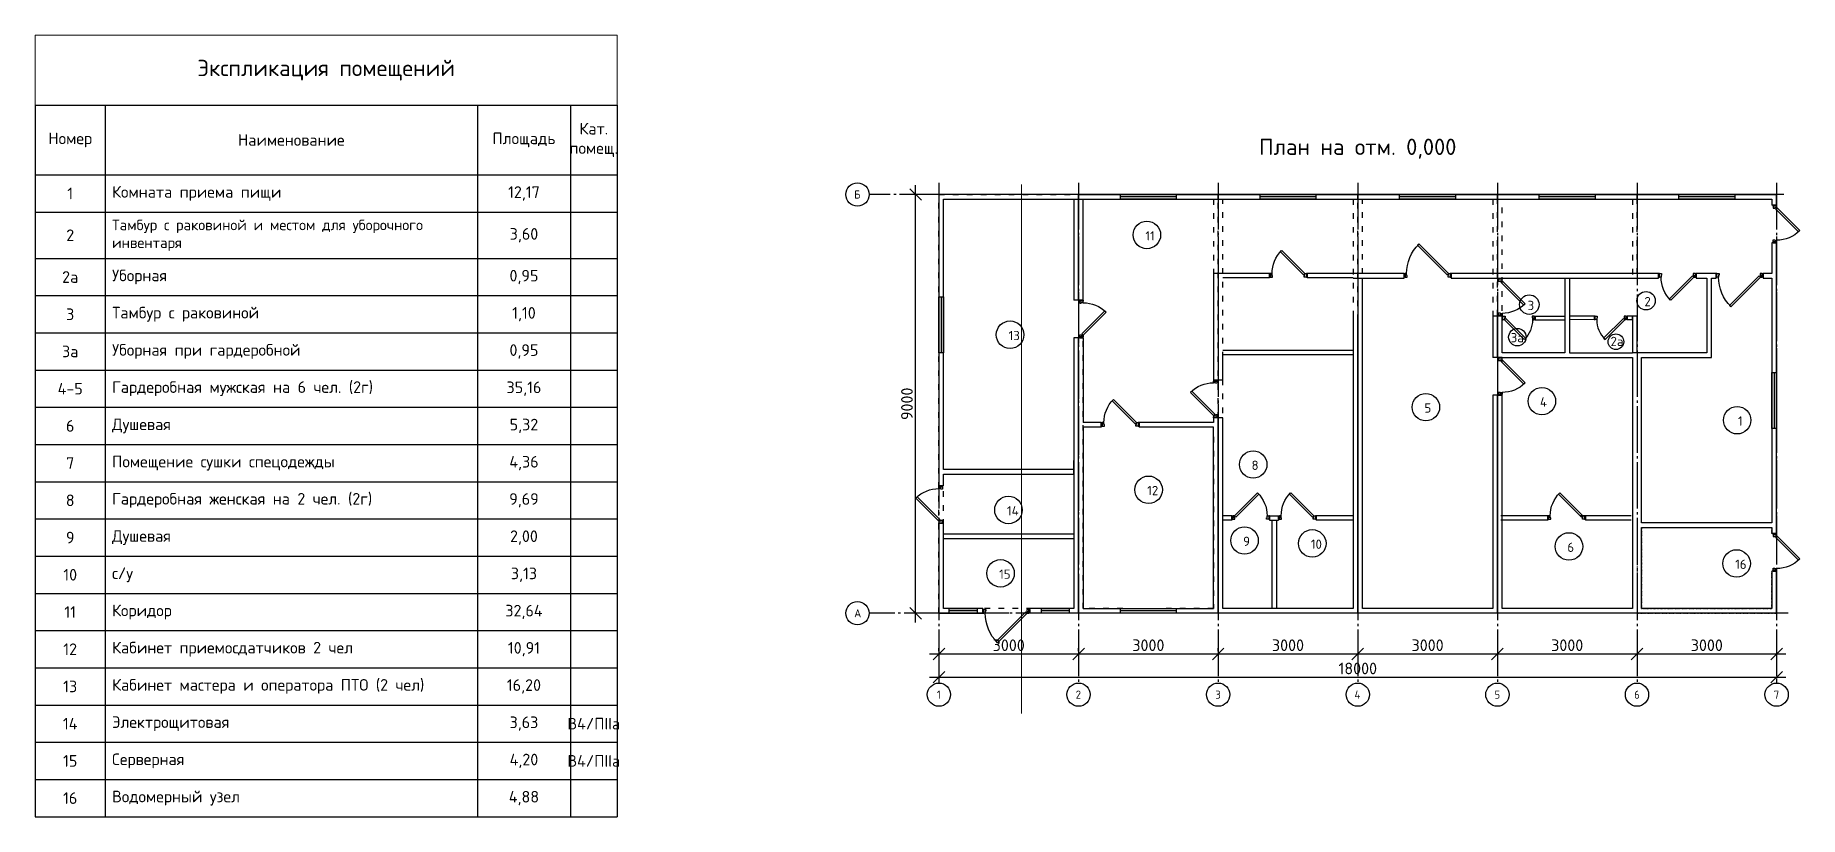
# Model space of a CAD drawing. Header units: millimetres. Extents: x 3795014 to 4300160, y 3869364 to 4016788.
# Drawn here: x 4168331 to 4206243, y 3963619 to 3980415 of the extents above; entities that cross this region are included whole.
import ezdxf
from ezdxf.enums import TextEntityAlignment as Align

# ---------------------------------------------------------------- set-up
doc = ezdxf.new("R2010")
doc.units = ezdxf.units.MM
doc.linetypes.add('ACAD_ISO03W100', pattern=[30, 12, -18])
doc.linetypes.add('DASHDOT_axis', pattern=[24, 20, -1.5, 1, -1.5])
doc.layers.get('Defpoints').update_dxf_attribs({"color": 3})
for name, color, linetype, lineweight in [('выноска', 7, 'Continuous', 18), ('размеры', 7, 'Continuous', 18), ('текст', 7, 'Continuous', 20)]:
    doc.layers.add(name, color=color, linetype=linetype, lineweight=lineweight)
for name, color, linetype in [('Маркер помещения', 7, 'Continuous'), ('Модуль3_9', 7, 'ACAD_ISO03W100'), ('Окно', 7, 'Continuous'), ('ТХ здание', 7, 'Continuous'), ('ТХ размеры', 7, 'Continuous')]:
    doc.layers.add(name, color=color, linetype=linetype)
doc.styles.add('GOST-2.304_Type-B', font='GOST Common.ttf')
doc.styles.add('ISOCPEUR', font='isocpeur.ttf')
doc.styles.add('ВНИПИТЕКСТ', font='isocpeui.ttf')
doc.styles.add('ГОСТ 2.304', font='isocpeur.ttf')
doc.dimstyles.new('СПДС$0', dxfattribs={"dimscale": 100, "dimtxt": 2.5, "dimasz": 2.5, "dimexe": 1.25, "dimexo": 0.004, "dimgap": 1, "dimtad": 1, "dimdec": 0, "dimtxsty": 'ВНИПИТЕКСТ', "dimblk": 'OBLIQUE', "dimcen": 0, "dimdle": 1.25, "dimclrd": 256, "dimclre": 256, "dimclrt": 256, "dimadec": 0, "dimazin": 2, "dimtfac": 1, "dimtdec": 0, "dimtmove": 1, "dimatfit": 3, "dimldrblk": 'NONE', "dimfxl": 1, "dimlwd": -1, "dimlwe": -1, "dimarcsym": 0})

msp = doc.modelspace()

# ---------------------------------------------------------------- texts
at = {"layer": 'Маркер помещения', "linetype": 'Continuous', "ltscale": 100, "style": 'ISOCPEUR'}
for s, p in [('11', (4192184.8, 3976004.8)), ('2', (4202905.8, 3974590.4)), ('3', (4200395.9, 3974507.9)), ('13', (4189244.5, 3973861.1)), ('3а', (4200033, 3973816.1)), ('2а', (4202178, 3973735)), ('5', (4198179.6, 3972304.3)), ('4', (4200661.4, 3972433.2)), ('1', (4204914.3, 3972023.5)), ('8', (4194464.2, 3971072.2)), ('12', (4192222.3, 3970528.8)), ('14', (4189209.8, 3970093.8)), ('9', (4194283.4, 3969437.9)), ('10', (4195738.8, 3969375.8)), ('6', (4201249.3, 3969310.3)), ('16', (4204856.3, 3968944.8)), ('15', (4189041.2, 3968732.3))]:
    msp.add_text(s, height=200, dxfattribs=at).set_placement(p)
at = {"layer": 'текст', "style": 'ГОСТ 2.304'}
msp.add_text('План на отм. 0,000', height=350, dxfattribs=at).set_placement((4196746.7, 3978017.9), align=Align.MIDDLE_CENTER)

# ---------------------------------------------------------------- blocks, each defined once
blk = doc.blocks.new('Оси')
at = {"layer": 'ТХ размеры', "linetype": 'DASHDOT_axis', "ltscale": 50, "flags": 128}
for points in [[(0, 12250), (0, 12000), (0, 1500)], [(3000, 12250), (3000, 12000), (3000, 1500)], [(6000, 12250), (6000, 12000), (6000, 1500)], [(9000, 12250), (9000, 12000), (9000, 1500)], [(12000, 12250), (12000, 12000), (12000, 1500)], [(15000, 12250), (15000, 12000), (15000, 1500)], [(18000, 12250), (18000, 12000), (18000, 1500)], [(18155.34, 12000), (-1000, 12000), (-1500, 12000)], [(18250, 3000), (18000, 3000), (0, 3000), (-1000, 3000), (-1500, 3000)]]:
    blk.add_lwpolyline(points, dxfattribs=at)
at = {"layer": 'ТХ размеры', "linetype": 'Continuous'}
for centre in [(-1750, 12000), (-1750, 3000), (0, 1250), (3000, 1250), (6000, 1250), (9000, 1250), (12000, 1250), (15000, 1250), (18000, 1250)]:
    blk.add_circle(centre, 250, dxfattribs=at)
at = {"layer": 'ТХ размеры', "style": 'GOST-2.304_Type-B'}
for s, p in [('Б', (-1820, 11912.5)), ('А', (-1820, 2912.5)), ('1', (-43.75, 1162.5)), ('2', (2938.75, 1162.5)), ('3', (5938.75, 1162.5)), ('4', (8930, 1162.5)), ('5', (11938.75, 1162.5)), ('6', (14938.75, 1162.5)), ('7', (17938.75, 1162.5))]:
    blk.add_text(s, height=175, dxfattribs=at).set_placement(p)
blk = doc.blocks.new('*U47')
at = {"ltscale": 100}
blk.add_lwpolyline([(54, -39), (83, -11), (577, -505), (549, -533)], close=True, dxfattribs=at)
blk.add_arc((55, -38), 700, 315.135, 0, dxfattribs=at)
at = {"layer": 'ТХ здание', "ltscale": 100}
for p, q in [((20, -38), (20, 38)), ((20, 38), (65, 38)), ((65, 4), (53, 4)), ((53, 4), (53, -36)), ((65, 38), (65, 4)), ((790, 38), (745, 38)), ((745, 38), (745, 4)), ((745, 4), (757, 4)), ((757, 4), (757, -38)), ((790, -38), (790, 38)), ((51, -38), (20, -38)), ((757, -38), (790, -38))]:
    blk.add_line(p, q, dxfattribs=at)
for points in [[(20, 38), (0, 38), (0, -38), (20, -38)], [(790, 38), (810, 38), (810, -38), (790, -38)]]:
    blk.add_lwpolyline(points, close=True, dxfattribs=at)
blk.add_circle((53, -38), 2, dxfattribs=at)
blk = doc.blocks.new('*U37')
at = {"ltscale": 100}
blk.add_lwpolyline([(54, 39), (83, 11), (577, 505), (549, 533)], close=True, dxfattribs=at)
blk.add_arc((55, 38), 700, 0, 44.865, dxfattribs=at)
at = {"layer": 'ТХ здание', "ltscale": 100}
for p, q in [((20, 38), (20, -37)), ((51, 38), (20, 38)), ((53, -4), (53, 36)), ((757, -4), (757, 38)), ((757, 38), (790, 38)), ((790, 38), (790, -37)), ((20, -37), (65, -37)), ((65, -4), (53, -4)), ((65, -37), (65, -4)), ((745, -37), (745, -4)), ((745, -4), (757, -4)), ((790, -37), (745, -37))]:
    blk.add_line(p, q, dxfattribs=at)
for points in [[(20, -37), (0, -37), (0, 38), (20, 38)], [(790, -37), (810, -37), (810, 38), (790, 38)]]:
    blk.add_lwpolyline(points, close=True, dxfattribs=at)
blk.add_circle((53, 38), 2, dxfattribs=at)
blk = doc.blocks.new('*U36')
at = {"ltscale": 100}
blk.add_lwpolyline([(54, 39), (83, 11), (719, 647), (690, 675)], close=True, dxfattribs=at)
blk.add_arc((55, 38), 900, 0, 44.865, dxfattribs=at)
at = {"layer": 'ТХ здание', "ltscale": 100}
for p, q in [((20, 38), (20, -37)), ((51, 38), (20, 38)), ((53, -4), (53, 36)), ((957, -4), (957, 38)), ((957, 38), (990, 38)), ((990, 38), (990, -37)), ((20, -37), (65, -37)), ((65, -4), (53, -4)), ((65, -37), (65, -4)), ((945, -37), (945, -4)), ((945, -4), (957, -4)), ((990, -37), (945, -37))]:
    blk.add_line(p, q, dxfattribs=at)
for points in [[(20, -37), (0, -37), (0, 38), (20, 38)], [(990, -37), (1010, -37), (1010, 38), (990, 38)]]:
    blk.add_lwpolyline(points, close=True, dxfattribs=at)
blk.add_circle((53, 38), 2, dxfattribs=at)
blk = doc.blocks.new('*U46')
at = {"ltscale": 100}
blk.add_lwpolyline([(54, -39), (83, -11), (719, -647), (690, -675)], close=True, dxfattribs=at)
blk.add_arc((55, -38), 900, 315.135, 0, dxfattribs=at)
at = {"layer": 'ТХ здание', "ltscale": 100}
for p, q in [((20, -38), (20, 38)), ((20, 38), (65, 38)), ((65, 4), (53, 4)), ((53, 4), (53, -36)), ((65, 38), (65, 4)), ((990, 38), (945, 38)), ((945, 38), (945, 4)), ((945, 4), (957, 4)), ((957, 4), (957, -38)), ((990, -38), (990, 38)), ((51, -38), (20, -38)), ((957, -38), (990, -38))]:
    blk.add_line(p, q, dxfattribs=at)
for points in [[(20, 38), (0, 38), (0, -38), (20, -38)], [(990, 38), (1010, 38), (1010, -38), (990, -38)]]:
    blk.add_lwpolyline(points, close=True, dxfattribs=at)
blk.add_circle((53, -38), 2, dxfattribs=at)
blk = doc.blocks.new('*U43')
at = {"ltscale": 100}
blk.add_lwpolyline([(-54, 39), (-83, 11), (-577, 505), (-549, 533)], close=True, dxfattribs=at)
blk.add_arc((-55, 38), 700, 135.135, 180, dxfattribs=at)
at = {"layer": 'ТХ здание', "ltscale": 100}
for p, q in [((-790, 38), (-790, -37)), ((-757, 38), (-790, 38)), ((-757, -4), (-757, 38)), ((-53, -4), (-53, 36)), ((-51, 38), (-20, 38)), ((-20, 38), (-20, -37)), ((-790, -37), (-745, -37)), ((-745, -4), (-757, -4)), ((-745, -37), (-745, -4)), ((-65, -37), (-65, -4)), ((-65, -4), (-53, -4)), ((-20, -37), (-65, -37))]:
    blk.add_line(p, q, dxfattribs=at)
for points in [[(-790, -37), (-810, -37), (-810, 38), (-790, 38)], [(-20, -37), (0, -37), (0, 38), (-20, 38)]]:
    blk.add_lwpolyline(points, close=True, dxfattribs=at)
blk.add_circle((-53, 38), 2, dxfattribs=at)
blk = doc.blocks.new('*U45')
at = {"ltscale": 100}
blk.add_lwpolyline([(54, 39), (83, 11), (577, 505), (549, 533)], close=True, dxfattribs=at)
blk.add_arc((55, 38), 700, 0, 44.865, dxfattribs=at)
at = {"layer": 'ТХ здание', "ltscale": 100}
for p, q in [((20, 38), (20, -37)), ((51, 38), (20, 38)), ((53, -4), (53, 36)), ((757, -4), (757, 38)), ((757, 38), (790, 38)), ((790, 38), (790, -37)), ((20, -37), (65, -37)), ((65, -4), (53, -4)), ((65, -37), (65, -4)), ((745, -37), (745, -4)), ((745, -4), (757, -4)), ((790, -37), (745, -37))]:
    blk.add_line(p, q, dxfattribs=at)
for points in [[(20, -37), (0, -37), (0, 38), (20, 38)], [(790, -37), (810, -37), (810, 38), (790, 38)]]:
    blk.add_lwpolyline(points, close=True, dxfattribs=at)
blk.add_circle((53, 38), 2, dxfattribs=at)
blk = doc.blocks.new('*U48')
at = {"ltscale": 100}
blk.add_lwpolyline([(-54, 39), (-83, 11), (-577, 505), (-549, 533)], close=True, dxfattribs=at)
blk.add_arc((-55, 38), 700, 135.135, 180, dxfattribs=at)
at = {"layer": 'ТХ здание', "ltscale": 100}
for p, q in [((-790, 38), (-790, -37)), ((-757, 38), (-790, 38)), ((-757, -4), (-757, 38)), ((-53, -4), (-53, 36)), ((-51, 38), (-20, 38)), ((-20, 38), (-20, -37)), ((-790, -37), (-745, -37)), ((-745, -4), (-757, -4)), ((-745, -37), (-745, -4)), ((-65, -37), (-65, -4)), ((-65, -4), (-53, -4)), ((-20, -37), (-65, -37))]:
    blk.add_line(p, q, dxfattribs=at)
for points in [[(-790, -37), (-810, -37), (-810, 38), (-790, 38)], [(-20, -37), (0, -37), (0, 38), (-20, 38)]]:
    blk.add_lwpolyline(points, close=True, dxfattribs=at)
blk.add_circle((-53, 38), 2, dxfattribs=at)
blk = doc.blocks.new('_Oblique')
at = {"color": 0, "linetype": 'ByBlock', "lineweight": -2}
blk.add_line((-0.5, -0.5), (0.5, 0.5), dxfattribs=at)
blk = doc.blocks.new('*D181')
at = {"layer": 'Defpoints', "color": 0, "lineweight": 20, "transparency": 16777216}
for p in [(4187247, 3976993), (4187401, 3976993), (4187401, 3967993)]:
    blk.add_point(p, dxfattribs=at)
at = {"layer": 'размеры', "color": 0, "lineweight": -2, "transparency": 16777216}
for p, q in [((4187338, 3976993), (4187122, 3976993)), ((4187247, 3967793), (4187247, 3977193)), ((4187338, 3967993), (4187122, 3967993))]:
    blk.add_line(p, q, dxfattribs=at)
at = {"layer": 'размеры', "color": 0, "lineweight": -2, "transparency": 16777216, "xscale": 250, "yscale": 250, "zscale": 250}
for p, rotation in [((4187247, 3976993), 90), ((4187247, 3967993), 270)]:
    blk.add_blockref('_Oblique', p, dxfattribs=dict(at, rotation=rotation))
at = {"layer": 'размеры', "color": 0, "transparency": 16777216, "insert": (4187059, 3972493), "char_height": 250, "attachment_point": 5, "rotation": 90, "style": 'ISOCPEUR'}
blk.add_mtext('\\A1;9000', dxfattribs=at)
blk = doc.blocks.new('*U49')
at = {"ltscale": 100}
blk.add_lwpolyline([(54, -39), (83, -11), (577, -505), (549, -533)], close=True, dxfattribs=at)
blk.add_arc((55, -38), 700, 315.135, 0, dxfattribs=at)
at = {"layer": 'ТХ здание', "ltscale": 100}
for p, q in [((20, -38), (20, 38)), ((20, 38), (65, 38)), ((65, 4), (53, 4)), ((53, 4), (53, -36)), ((65, 38), (65, 4)), ((790, 38), (745, 38)), ((745, 38), (745, 4)), ((745, 4), (757, 4)), ((757, 4), (757, -38)), ((790, -38), (790, 38)), ((51, -38), (20, -38)), ((757, -38), (790, -38))]:
    blk.add_line(p, q, dxfattribs=at)
for points in [[(20, 38), (0, 38), (0, -38), (20, -38)], [(790, 38), (810, 38), (810, -38), (790, -38)]]:
    blk.add_lwpolyline(points, close=True, dxfattribs=at)
blk.add_circle((53, -38), 2, dxfattribs=at)
blk = doc.blocks.new('*D182')
at = {"layer": 'Defpoints', "color": 0, "lineweight": 20, "transparency": 16777216}
for p in [(4187747, 3966887), (4205747, 3966649), (4205747, 3966618)]:
    blk.add_point(p, dxfattribs=at)
at = {"layer": 'размеры', "color": 0, "lineweight": -2, "transparency": 16777216}
for p, q in [((4187747, 3966825), (4187747, 3966493)), ((4187547, 3966618), (4205947, 3966618)), ((4205747, 3966587), (4205747, 3966493))]:
    blk.add_line(p, q, dxfattribs=at)
at = {"layer": 'размеры', "color": 0, "lineweight": -2, "transparency": 16777216, "xscale": 250, "yscale": 250, "zscale": 250, "rotation": 180}
blk.add_blockref('_Oblique', (4187747, 3966618), dxfattribs=at)
at = {"layer": 'размеры', "color": 0, "lineweight": -2, "transparency": 16777216, "xscale": 250, "yscale": 250, "zscale": 250}
blk.add_blockref('_Oblique', (4205747, 3966618), dxfattribs=at)
at = {"layer": 'размеры', "color": 0, "transparency": 16777216, "insert": (4196747, 3966805), "char_height": 250, "attachment_point": 5, "style": 'ISOCPEUR'}
blk.add_mtext('\\A1;18000', dxfattribs=at)
blk = doc.blocks.new('*D183')
at = {"layer": 'Defpoints', "color": 0, "lineweight": 20, "transparency": 16777216}
for p in [(4187747, 3967118), (4190747, 3967118), (4190747, 3967118)]:
    blk.add_point(p, dxfattribs=at)
at = {"layer": 'размеры', "color": 0, "lineweight": -2, "transparency": 16777216}
for p, q in [((4187747, 3967180), (4187747, 3967243)), ((4190747, 3967180), (4190747, 3967243)), ((4187547, 3967118), (4190947, 3967118))]:
    blk.add_line(p, q, dxfattribs=at)
at = {"layer": 'размеры', "color": 0, "lineweight": -2, "transparency": 16777216, "xscale": 250, "yscale": 250, "zscale": 250, "rotation": 180}
blk.add_blockref('_Oblique', (4187747, 3967118), dxfattribs=at)
at = {"layer": 'размеры', "color": 0, "lineweight": -2, "transparency": 16777216, "xscale": 250, "yscale": 250, "zscale": 250}
blk.add_blockref('_Oblique', (4190747, 3967118), dxfattribs=at)
at = {"layer": 'размеры', "color": 0, "transparency": 16777216, "insert": (4189247, 3967305), "char_height": 250, "attachment_point": 5, "style": 'ISOCPEUR'}
blk.add_mtext('\\A1;3000', dxfattribs=at)
blk = doc.blocks.new('*D184')
at = {"layer": 'Defpoints', "color": 0, "lineweight": 20, "transparency": 16777216}
for p in [(4193747, 3967185), (4190747, 3967118), (4193747, 3967118)]:
    blk.add_point(p, dxfattribs=at)
at = {"layer": 'размеры', "color": 0, "lineweight": -2, "transparency": 16777216}
for p, q in [((4190747, 3967180), (4190747, 3967243)), ((4190547, 3967118), (4193947, 3967118)), ((4193747, 3967123), (4193747, 3966993))]:
    blk.add_line(p, q, dxfattribs=at)
at = {"layer": 'размеры', "color": 0, "lineweight": -2, "transparency": 16777216, "xscale": 250, "yscale": 250, "zscale": 250, "rotation": 180}
blk.add_blockref('_Oblique', (4190747, 3967118), dxfattribs=at)
at = {"layer": 'размеры', "color": 0, "lineweight": -2, "transparency": 16777216, "xscale": 250, "yscale": 250, "zscale": 250}
blk.add_blockref('_Oblique', (4193747, 3967118), dxfattribs=at)
at = {"layer": 'размеры', "color": 0, "transparency": 16777216, "insert": (4192247, 3967305), "char_height": 250, "attachment_point": 5, "style": 'ISOCPEUR'}
blk.add_mtext('\\A1;3000', dxfattribs=at)
blk = doc.blocks.new('*D185')
at = {"layer": 'Defpoints', "color": 0, "lineweight": 20, "transparency": 16777216}
for p in [(4196747, 3967206), (4199747, 3967227), (4199747, 3967118)]:
    blk.add_point(p, dxfattribs=at)
at = {"layer": 'размеры', "color": 0, "lineweight": -2, "transparency": 16777216}
for p, q in [((4196747, 3967143), (4196747, 3966993)), ((4199747, 3967164), (4199747, 3966993)), ((4196547, 3967118), (4199947, 3967118))]:
    blk.add_line(p, q, dxfattribs=at)
at = {"layer": 'размеры', "color": 0, "lineweight": -2, "transparency": 16777216, "xscale": 250, "yscale": 250, "zscale": 250, "rotation": 180}
blk.add_blockref('_Oblique', (4196747, 3967118), dxfattribs=at)
at = {"layer": 'размеры', "color": 0, "lineweight": -2, "transparency": 16777216, "xscale": 250, "yscale": 250, "zscale": 250}
blk.add_blockref('_Oblique', (4199747, 3967118), dxfattribs=at)
at = {"layer": 'размеры', "color": 0, "transparency": 16777216, "insert": (4198247, 3967305), "char_height": 250, "attachment_point": 5, "style": 'ISOCPEUR'}
blk.add_mtext('\\A1;3000', dxfattribs=at)
blk = doc.blocks.new('*D186')
at = {"layer": 'Defpoints', "color": 0, "lineweight": 20, "transparency": 16777216}
for p in [(4196747, 3967185), (4193747, 3967118), (4196747, 3967118)]:
    blk.add_point(p, dxfattribs=at)
at = {"layer": 'размеры', "color": 0, "lineweight": -2, "transparency": 16777216}
for p, q in [((4193747, 3967180), (4193747, 3967243)), ((4193547, 3967118), (4196947, 3967118)), ((4196747, 3967123), (4196747, 3966993))]:
    blk.add_line(p, q, dxfattribs=at)
at = {"layer": 'размеры', "color": 0, "lineweight": -2, "transparency": 16777216, "xscale": 250, "yscale": 250, "zscale": 250, "rotation": 180}
blk.add_blockref('_Oblique', (4193747, 3967118), dxfattribs=at)
at = {"layer": 'размеры', "color": 0, "lineweight": -2, "transparency": 16777216, "xscale": 250, "yscale": 250, "zscale": 250}
blk.add_blockref('_Oblique', (4196747, 3967118), dxfattribs=at)
at = {"layer": 'размеры', "color": 0, "transparency": 16777216, "insert": (4195247, 3967305), "char_height": 250, "attachment_point": 5, "style": 'ISOCPEUR'}
blk.add_mtext('\\A1;3000', dxfattribs=at)
blk = doc.blocks.new('*D187')
at = {"layer": 'Defpoints', "color": 0, "lineweight": 20, "transparency": 16777216}
for p in [(4199747, 3967206), (4202747, 3967227), (4202747, 3967118)]:
    blk.add_point(p, dxfattribs=at)
at = {"layer": 'размеры', "color": 0, "lineweight": -2, "transparency": 16777216}
for p, q in [((4199747, 3967143), (4199747, 3966993)), ((4202747, 3967164), (4202747, 3966993)), ((4199547, 3967118), (4202947, 3967118))]:
    blk.add_line(p, q, dxfattribs=at)
at = {"layer": 'размеры', "color": 0, "lineweight": -2, "transparency": 16777216, "xscale": 250, "yscale": 250, "zscale": 250, "rotation": 180}
blk.add_blockref('_Oblique', (4199747, 3967118), dxfattribs=at)
at = {"layer": 'размеры', "color": 0, "lineweight": -2, "transparency": 16777216, "xscale": 250, "yscale": 250, "zscale": 250}
blk.add_blockref('_Oblique', (4202747, 3967118), dxfattribs=at)
at = {"layer": 'размеры', "color": 0, "transparency": 16777216, "insert": (4201247, 3967305), "char_height": 250, "attachment_point": 5, "style": 'ISOCPEUR'}
blk.add_mtext('\\A1;3000', dxfattribs=at)
blk = doc.blocks.new('*D188')
at = {"layer": 'Defpoints', "color": 0, "lineweight": 20, "transparency": 16777216}
for p in [(4202747, 3967206), (4205747, 3967227), (4205747, 3967118)]:
    blk.add_point(p, dxfattribs=at)
at = {"layer": 'размеры', "color": 0, "lineweight": -2, "transparency": 16777216}
for p, q in [((4202747, 3967143), (4202747, 3966993)), ((4205747, 3967164), (4205747, 3966993)), ((4202547, 3967118), (4205947, 3967118))]:
    blk.add_line(p, q, dxfattribs=at)
at = {"layer": 'размеры', "color": 0, "lineweight": -2, "transparency": 16777216, "xscale": 250, "yscale": 250, "zscale": 250, "rotation": 180}
blk.add_blockref('_Oblique', (4202747, 3967118), dxfattribs=at)
at = {"layer": 'размеры', "color": 0, "lineweight": -2, "transparency": 16777216, "xscale": 250, "yscale": 250, "zscale": 250}
blk.add_blockref('_Oblique', (4205747, 3967118), dxfattribs=at)
at = {"layer": 'размеры', "color": 0, "transparency": 16777216, "insert": (4204247, 3967305), "char_height": 250, "attachment_point": 5, "style": 'ISOCPEUR'}
blk.add_mtext('\\A1;3000', dxfattribs=at)
blk = doc.blocks.new('*T189')
at = {"layer": 'Defpoints', "color": 8, "linetype": 'ByBlock', "lineweight": 0, "ltscale": 100, "transparency": 16777216}
for p, q in [((0, 0), (12500, 0)), ((0, 0), (0, -1500)), ((12500, 0), (12500, -1500))]:
    blk.add_line(p, q, dxfattribs=at)
at = {"layer": 'ТХ здание', "color": 0, "ltscale": 100, "transparency": 16777216}
blk.add_line((0, -1500), (12500, -1500), dxfattribs=at)
at = {"layer": 'ТХ здание', "color": 0, "linetype": 'ByBlock', "lineweight": -2, "ltscale": 100, "transparency": 16777216}
for p, q in [((0, -1500), (0, -16796)), ((1500, -1500), (1500, -16796)), ((9500, -1500), (9500, -16796)), ((11500, -1500), (11500, -16796)), ((12500, -1500), (12500, -16796)), ((0, -3000), (12500, -3000)), ((0, -3800), (12500, -3800)), ((0, -4796), (12500, -4796)), ((0, -5596), (12500, -5596)), ((0, -6396), (12500, -6396)), ((0, -7196), (12500, -7196)), ((0, -7996), (12500, -7996)), ((0, -8796), (12500, -8796)), ((0, -9596), (12500, -9596)), ((0, -10396), (12500, -10396)), ((0, -11196), (12500, -11196)), ((0, -11996), (12500, -11996)), ((0, -12796), (12500, -12796)), ((0, -13596), (12500, -13596)), ((0, -14396), (12500, -14396)), ((0, -15196), (12500, -15196)), ((0, -15996), (12500, -15996)), ((0, -16796), (12500, -16796))]:
    blk.add_line(p, q, dxfattribs=at)
at = {"layer": 'ТХ здание', "color": 0, "ltscale": 100, "transparency": 16777216, "style": 'ISOCPEUR'}
for s, insert, char_height, width, attachment_point in [('Экспликация помещений', (6250, -750), 350, 12380, 5), ('Кат. помещ.', (12000, -2250), 250, 880, 5), ('Номер', (750, -2250), 250, 1380, 5), ('Наименование', (5500, -2250), 250, 7880, 5), ('\\A1;Площадь', (10500, -2250), 250, 1880, 5), ('1', (750, -3400), 250, 1380, 5), ('Комната приема пищи', (1650, -3400), 250, 7700, 4), ('12,17', (10500, -3400), 250, 1880, 5), ('{\\H0.91667x;\\C256;Тамбур с раковиной и местом для уборочного\\Pинвентаря}', (1650, -4298), 250, 7700, 4), ('3,60', (10500, -4298), 250, 1880, 5), ('2', (750, -4298), 250, 1380, 5), ('2а', (750, -5196), 250, 1380, 5), ('Уборная', (1650, -5196), 250, 7700, 4), ('0,95', (10500, -5196), 250, 1880, 5), ('3', (750, -5996), 250, 1380, 5), ('Тамбур с раковиной', (1650, -5996), 250, 7700, 4), ('1,10', (10500, -5996), 250, 1880, 5), ('3а', (750, -6796), 250, 1380, 5), ('Уборная при гардеробной', (1650, -6796), 250, 7700, 4), ('0,95', (10500, -6796), 250, 1880, 5), ('4-5', (750, -7596), 250, 1380, 5), ('Гардеробная мужская на 6 чел. (2г)', (1650, -7596), 250, 7700, 4), ('35,16', (10500, -7596), 250, 1880, 5), ('6', (750, -8396), 250, 1380, 5), ('Душевая', (1650, -8396), 250, 7700, 4), ('5,32', (10500, -8396), 250, 1880, 5), ('7', (750, -9196), 250, 1380, 5), ('Помещение сушки спецодежды', (1650, -9196), 250, 7700, 4), ('4,36', (10500, -9196), 250, 1880, 5), ('Гардеробная женская на 2 чел. (2г)', (1650, -9996), 250, 7700, 4), ('9,69', (10500, -9996), 250, 1880, 5), ('8', (750, -9996), 250, 1380, 5), ('9', (750, -10796), 250, 1380, 5), ('Душевая', (1650, -10796), 250, 7700, 4), ('2,00', (10500, -10796), 250, 1880, 5), ('10', (750, -11596), 250, 1380, 5), ('с/у', (1650, -11596), 250, 7700, 4), ('3,13', (10500, -11596), 250, 1880, 5), ('11', (750, -12396), 250, 1380, 5), ('Коридор', (1650, -12396), 250, 7700, 4), ('32,64', (10500, -12396), 250, 1880, 5), ('12', (750, -13196), 250, 1380, 5), ('Кабинет приемосдатчиков 2 чел', (1650, -13196), 250, 7700, 4), ('10,91', (10500, -13196), 250, 1880, 5), ('13', (750, -13996), 250, 1380, 5), ('Кабинет мастера и оператора ПТО (2 чел)', (1650, -13996), 250, 7700, 4), ('16,20', (10500, -13996), 250, 1880, 5), ('14', (750, -14796), 250, 1380, 5), ('Электрощитовая', (1650, -14796), 250, 7700, 4), ('3,63', (10500, -14796), 250, 1880, 5), ('В4/ПIIа', (12000, -14796), 250, 880, 5), ('15', (750, -15596), 250, 1380, 5), ('Серверная', (1650, -15596), 250, 7700, 4), ('4,20', (10500, -15596), 250, 1880, 5), ('В4/ПIIа', (12000, -15596), 250, 880, 5), ('16', (750, -16396), 250, 1380, 5), ('Водомерный узел', (1650, -16396), 250, 7700, 4), ('4,88', (10500, -16396), 250, 1880, 5)]:
    blk.add_mtext(s, dxfattribs=dict(at, insert=insert, char_height=char_height, width=width, attachment_point=attachment_point))
blk = doc.blocks.new('*U180')
at = {"ltscale": 100}
blk.add_lwpolyline([(-54, -39), (-83, -11), (-507, -434), (-478, -463)], close=True, dxfattribs=at)
blk.add_arc((-55, -38), 600, 180, 224.865, dxfattribs=at)
at = {"layer": 'ТХ здание', "ltscale": 100}
for p, q in [((-690, -38), (-690, 38)), ((-690, 38), (-645, 38)), ((-645, 4), (-657, 4)), ((-657, 4), (-657, -38)), ((-645, 38), (-645, 4)), ((-20, 38), (-65, 38)), ((-65, 38), (-65, 4)), ((-65, 4), (-53, 4)), ((-53, 4), (-53, -36)), ((-20, -38), (-20, 38)), ((-657, -38), (-690, -38)), ((-51, -38), (-20, -38))]:
    blk.add_line(p, q, dxfattribs=at)
for points in [[(-690, 38), (-710, 38), (-710, -38), (-690, -38)], [(-20, 38), (0, 38), (0, -38), (-20, -38)]]:
    blk.add_lwpolyline(points, close=True, dxfattribs=at)
blk.add_circle((-53, -38), 2, dxfattribs=at)
blk = doc.blocks.new('*U179')
at = {"ltscale": 100}
blk.add_lwpolyline([(-54, -39), (-83, -11), (-507, -434), (-478, -463)], close=True, dxfattribs=at)
blk.add_arc((-55, -38), 600, 180, 224.865, dxfattribs=at)
at = {"layer": 'ТХ здание', "ltscale": 100}
for p, q in [((-690, -38), (-690, 38)), ((-690, 38), (-645, 38)), ((-645, 4), (-657, 4)), ((-657, 4), (-657, -38)), ((-645, 38), (-645, 4)), ((-20, 38), (-65, 38)), ((-65, 38), (-65, 4)), ((-65, 4), (-53, 4)), ((-53, 4), (-53, -36)), ((-20, -38), (-20, 38)), ((-657, -38), (-690, -38)), ((-51, -38), (-20, -38))]:
    blk.add_line(p, q, dxfattribs=at)
for points in [[(-690, 38), (-710, 38), (-710, -38), (-690, -38)], [(-20, 38), (0, 38), (0, -38), (-20, -38)]]:
    blk.add_lwpolyline(points, close=True, dxfattribs=at)
blk.add_circle((-53, -38), 2, dxfattribs=at)

# ---------------------------------------------------------------- dimensions: what is measured, and where the dimension line sits
at = {"layer": 'размеры'}
dim = msp.add_linear_dim(base=(4187246.7, 3976992.6), p1=(4187401, 3967992.6), p2=(4187401, 3976992.6), angle=90, dimstyle='СПДС$0', override={"dimscale": 100, "dimexo": 0.625, "dimgap": 0.625, "dimrnd": 0.001, "dimtxsty": 'ISOCPEUR', "dimcen": 2.5, "dimdle": 2, "dimclrd": 0, "dimclre": 0, "dimclrt": 0, "dimtfac": 0.75, "dimtolj": 1, "dimlwd": -2, "dimlwe": -2, "dimarcsym": 1}, dxfattribs=at)
dim.commit()
dim.dimension.update_dxf_attribs({"geometry": '*D181', "text_midpoint": (4187059.2, 3972492.6)})
for base, p1, p2, picture, middle in [((4190746.7, 3967117.6), (4187746.7, 3967117.6), (4190746.7, 3967117.6), '*D183', (4189246.7, 3967305.1)), ((4193746.7, 3967117.6), (4190746.7, 3967117.6), (4193746.7, 3967185.1), '*D184', (4192246.7, 3967305.1)), ((4196746.7, 3967117.6), (4193746.7, 3967117.6), (4196746.7, 3967185.1), '*D186', (4195246.7, 3967305.1)), ((4199746.7, 3967117.6), (4196746.7, 3967205.9), (4199746.7, 3967226.7), '*D185', (4198246.7, 3967305.1)), ((4202746.7, 3967117.6), (4199746.7, 3967205.9), (4202746.7, 3967226.7), '*D187', (4201246.7, 3967305.1)), ((4205746.7, 3967117.6), (4202746.7, 3967205.9), (4205746.7, 3967226.7), '*D188', (4204246.7, 3967305.1)), ((4205746.7, 3966617.6), (4187746.7, 3966887.4), (4205746.7, 3966649.4), '*D182', (4196746.7, 3966805.1))]:
    dim = msp.add_linear_dim(base=base, p1=p1, p2=p2, dimstyle='СПДС$0', override={"dimscale": 100, "dimexo": 0.625, "dimgap": 0.625, "dimrnd": 0.001, "dimtxsty": 'ISOCPEUR', "dimcen": 2.5, "dimdle": 2, "dimclrd": 0, "dimclre": 0, "dimclrt": 0, "dimtfac": 0.75, "dimtolj": 1, "dimlwd": -2, "dimlwe": -2, "dimarcsym": 1}, dxfattribs=at)
    dim.commit()
    dim.dimension.update_dxf_attribs({"geometry": picture, "text_midpoint": middle})

# ---------------------------------------------------------------- linework, layer by layer
at = {"layer": 'выноска', "lineweight": 20}
msp.add_lwpolyline([(4189521.7, 3977208.7), (4189521.7, 3965839.4)], dxfattribs=at)
at = {"layer": 'Маркер помещения'}
for centre, radius in [((4192215.1, 3976122.6), 295.4), ((4200431.9, 3974625.7), 209.8), ((4202941.8, 3974708.3), 197.7), ((4189274.8, 3973978.9), 295.4), ((4200176.6, 3973927.2), 187.7), ((4202294.1, 3973826.9), 167.5), ((4200703.2, 3972551), 295.4), ((4198209.9, 3972422.1), 295.4), ((4204898.9, 3972141.3), 295.4), ((4194500.3, 3971190), 295.4), ((4192252.6, 3970646.6), 295.4), ((4189240.2, 3970211.6), 295.4), ((4194313.7, 3969555.8), 295.4), ((4195769.1, 3969493.6), 295.4), ((4201285.4, 3969428.1), 295.4), ((4189071.5, 3968850.1), 295.4), ((4204886.7, 3969062.6), 295.4)]:
    msp.add_circle(centre, radius, dxfattribs=at)
at = {"layer": 'Модуль3_9', "ltscale": 10}
for points in [[(4190746.7, 3968761.8), (4190746.7, 3967992.6), (4187746.7, 3967992.6), (4187746.7, 3976992.6), (4190746.7, 3976992.6), (4190746.7, 3974721.8)], [(4190746.7, 3974721.8), (4190746.7, 3976992.6), (4193746.7, 3976992.6), (4193746.7, 3967992.6), (4190746.7, 3967992.6), (4190746.7, 3968761.8)], [(4199746.7, 3972682.6), (4199746.7, 3967992.6), (4196746.7, 3967992.6), (4196746.7, 3976992.6), (4199746.7, 3976992.6), (4199746.7, 3973492.6)], [(4199746.7, 3973492.6), (4199746.7, 3976992.6), (4202746.7, 3976992.6), (4202746.7, 3975292.6)], [(4202746.7, 3975292.6), (4202746.7, 3976992.6), (4205746.7, 3976992.6), (4205746.7, 3969598.3)], [(4190646.7, 3968761.8), (4190646.7, 3968092.6), (4187846.7, 3968092.6), (4187846.7, 3976892.6), (4190646.7, 3976892.6), (4190646.7, 3974721.8)], [(4190846.7, 3974666.8), (4190846.7, 3976892.6), (4193646.7, 3976892.6), (4193646.2, 3973000.4)], [(4199646.7, 3972682.6), (4199646.7, 3968092.6), (4196846.7, 3968092.6), (4196846.7, 3976892.6), (4199646.7, 3976892.6), (4199646.7, 3973492.6)], [(4199846.7, 3973592.6), (4199846.7, 3976892.6), (4202646.7, 3976892.6), (4202646.7, 3975192.6)], [(4190846.7, 3969516.8), (4190846.7, 3974021.4)], [(4190646.7, 3973911.8), (4190646.7, 3969571.8)], [(4190746.7, 3969571.8), (4190746.7, 3973911.8)], [(4190746.7, 3973911.8), (4190746.7, 3969571.8)], [(4202646.7, 3973492.6), (4202646.7, 3968092.6), (4199846.7, 3968092.6), (4199846.7, 3972737.6)], [(4199846.7, 3973383), (4199846.7, 3973492.6)], [(4202746.7, 3967992.6), (4199746.7, 3967992.6), (4199746.7, 3972682.6)], [(4193646.2, 3971784.2), (4193646.7, 3968092.6), (4192542.2, 3968092.6)], [(4191696.7, 3968092.6), (4190846.7, 3968092.6), (4190846.7, 3969516.8)], [(4205746.7, 3968952.9), (4205746.7, 3967992.6), (4202746.7, 3967992.6)]]:
    msp.add_lwpolyline(points, dxfattribs=at)
for points in [[(4193746.7, 3976992.6), (4196746.7, 3976992.6), (4196746.7, 3967992.6), (4193746.7, 3967992.6)], [(4193846.7, 3976892.6), (4196646.7, 3976892.6), (4196646.7, 3968092.6), (4193846.7, 3968092.6)]]:
    msp.add_lwpolyline(points, close=True, dxfattribs=at)
at = {"layer": 'Модуль3_9'}
for points in [[(4202746.7, 3969817.6), (4202746.7, 3967992.6), (4205746.7, 3967992.6), (4205746.7, 3968952.9)], [(4202846.7, 3969817.6), (4202846.7, 3968092.6), (4205646.7, 3968092.6), (4205646.7, 3968897.9)], [(4205646.7, 3969707.9), (4205646.7, 3969836.1)], [(4205746.7, 3969598.3), (4205746.7, 3969836.1)]]:
    msp.add_lwpolyline(points, dxfattribs=at)
at = {"layer": 'Окно'}
for p, q in [((4192846.7, 3976942.6), (4191646.7, 3976942.6)), ((4195846.7, 3976942.6), (4194646.7, 3976942.6)), ((4198846.7, 3976942.6), (4197646.7, 3976942.6)), ((4201846.7, 3976942.6), (4200646.7, 3976942.6)), ((4204846.7, 3976942.6), (4203646.7, 3976942.6)), ((4187796.7, 3974792.6), (4187796.7, 3973592.6)), ((4205696.7, 3973164.3), (4205696.7, 3971964.3)), ((4188567.9, 3968042.6), (4187967.9, 3968042.6)), ((4190549, 3968042.6), (4189949, 3968042.6)), ((4192846.7, 3968042.6), (4191646.7, 3968042.6))]:
    msp.add_line(p, q, dxfattribs=at)
for points in [[(4192846.7, 3976992.6), (4192846.7, 3976892.6), (4191646.7, 3976892.6), (4191646.7, 3976992.6), (4192846.7, 3976992.6)], [(4195846.7, 3976992.6), (4195846.7, 3976892.6), (4194646.7, 3976892.6), (4194646.7, 3976992.6), (4195846.7, 3976992.6)], [(4198846.7, 3976992.6), (4198846.7, 3976892.6), (4197646.7, 3976892.6), (4197646.7, 3976992.6), (4198846.7, 3976992.6)], [(4201846.7, 3976992.6), (4201846.7, 3976892.6), (4200646.7, 3976892.6), (4200646.7, 3976992.6), (4201846.7, 3976992.6)], [(4204846.7, 3976992.6), (4204846.7, 3976892.6), (4203646.7, 3976892.6), (4203646.7, 3976992.6), (4204846.7, 3976992.6)], [(4187746.7, 3974792.6), (4187846.7, 3974792.6), (4187846.7, 3973592.6), (4187746.7, 3973592.6), (4187746.7, 3974792.6)], [(4205646.7, 3973164.3), (4205746.7, 3973164.3), (4205746.7, 3971964.3), (4205646.7, 3971964.3), (4205646.7, 3973164.3)], [(4188567.9, 3968092.6), (4188567.9, 3967992.6), (4187967.9, 3967992.6), (4187967.9, 3968092.6), (4188567.9, 3968092.6)], [(4190549, 3968092.6), (4190549, 3967992.6), (4189949, 3967992.6), (4189949, 3968092.6), (4190549, 3968092.6)], [(4192846.7, 3968092.6), (4192846.7, 3967992.6), (4191646.7, 3967992.6), (4191646.7, 3968092.6), (4192846.7, 3968092.6)]]:
    msp.add_lwpolyline(points, dxfattribs=at)
at = {"layer": 'ТХ здание'}
for p, q in [((4205646.7, 3976892.6), (4205646.7, 3976764.4)), ((4205746.7, 3976764.4), (4205646.7, 3976764.4)), ((4205746.7, 3975954.4), (4205646.7, 3975954.4)), ((4194852.3, 3975292.6), (4194852.3, 3975198.4)), ((4195662.3, 3975292.6), (4195662.3, 3975198.4)), ((4196646.7, 3975192.6), (4196846.7, 3975192.6)), ((4197741.7, 3975192.6), (4197741.7, 3975292.6)), ((4190846.7, 3974721.8), (4190646.2, 3974721.8)), ((4199646.7, 3974382.6), (4199846.7, 3974382.6)), ((4200556.7, 3974378.8), (4201196.7, 3974378.8)), ((4201827.2, 3974378.8), (4201296.7, 3974378.8)), ((4200556.7, 3974301.2), (4201196.7, 3974298.8)), ((4201827.2, 3974303.8), (4201296.7, 3974299.1)), ((4190846.7, 3973911.8), (4190646.2, 3973911.8)), ((4190846.7, 3973911.8), (4190846.7, 3972090.4)), ((4193846.7, 3973000.4), (4193846.7, 3973545.8)), ((4199846.7, 3973492.6), (4199646.7, 3973492.6)), ((4193846.7, 3973000.4), (4193646.2, 3973000.4)), ((4199846.7, 3972682.6), (4199646.7, 3972682.6)), ((4191236.2, 3972090.4), (4191236.2, 3971990.4)), ((4192046.2, 3972090.4), (4192046.2, 3971990.4)), ((4193846.7, 3972190.4), (4193646.2, 3972190.4)), ((4193646.2, 3972190.4), (4193646.2, 3972090.4)), ((4187846.7, 3970727.6), (4187746.2, 3970727.6)), ((4187846.5, 3969917.6), (4187746.2, 3969917.6)), ((4194042.9, 3970086.8), (4194042.9, 3969992.6)), ((4194852.3, 3969992.6), (4195045.4, 3969992.6)), ((4194852.9, 3970086.8), (4195046, 3970086.8)), ((4194853.5, 3970086.8), (4194853.5, 3969992.6)), ((4194898.9, 3969992.6), (4194898.9, 3968092.6)), ((4194998.9, 3969992.6), (4194998.9, 3968092.6)), ((4195046.6, 3970086.8), (4195046.6, 3969992.6)), ((4195856, 3970086.8), (4195856, 3969992.6)), ((4200827.3, 3970086.8), (4200827.3, 3969992.6)), ((4201637.3, 3970086.8), (4201637.3, 3969992.6)), ((4190646.7, 3969692.6), (4187846.7, 3969692.6)), ((4190646.7, 3969592.6), (4187846.7, 3969592.6)), ((4205746.7, 3969707.9), (4205646.7, 3969707.9)), ((4205746.7, 3968897.9), (4205646.7, 3968897.9)), ((4188689, 3967993.9), (4188689, 3968092.6)), ((4189699, 3967995.2), (4189699, 3968092.6)), ((4193746.7, 3967992.6), (4189699, 3967993.9))]:
    msp.add_line(p, q, dxfattribs=at)
for points in [[(4205746.7, 3976654.8), (4205746.7, 3976992.6), (4187746.7, 3976992.6), (4187746.7, 3976764.4), (4187746.7, 3970727.6)], [(4190746.7, 3976892.6), (4190746.7, 3976992.6), (4193746.7, 3976992.6)], [(4190746.7, 3976992.6), (4190746.7, 3976892.6)], [(4193746.7, 3976892.6), (4193746.7, 3976992.6), (4196746.7, 3976992.6)], [(4193746.7, 3976992.6), (4193746.7, 3976892.6)], [(4196746.7, 3976892.6), (4196746.7, 3976992.6), (4199746.7, 3976992.6)], [(4196746.7, 3976992.6), (4196746.7, 3976892.6)], [(4199746.7, 3976892.6), (4199746.7, 3976992.6), (4202746.7, 3976992.6)], [(4199746.7, 3976992.6), (4199746.7, 3976892.6)], [(4202746.7, 3976892.6), (4202746.7, 3976992.6), (4205746.7, 3976992.6)], [(4202746.7, 3976992.6), (4202746.7, 3976892.6)], [(4205746.7, 3976992.6), (4205746.7, 3976892.6)], [(4187846.7, 3976764.4), (4187846.7, 3976892.6), (4205646.7, 3976892.6)], [(4190646.2, 3973911.8), (4190646.7, 3971078.6), (4187846.7, 3971078.6), (4187846.7, 3976892.6), (4190646.7, 3976892.6), (4190646.3, 3974721.8)], [(4190746.7, 3974721.8), (4190746.7, 3976892.6)], [(4190846.7, 3974666.8), (4190846.7, 3976892.6)], [(4205646.7, 3975954.4), (4205646.7, 3975292.6), (4205454.8, 3975292.6), (4205454.8, 3975192.6), (4205646.7, 3975192.6), (4205646.7, 3975064.4), (4205646.7, 3969936.1), (4202846.7, 3969936.1), (4202846.7, 3973492.6), (4204346.7, 3973492.6), (4204346.7, 3975192.6), (4204444.8, 3975192.6), (4204444.8, 3975292.6), (4204020.8, 3975292.6), (4204021, 3975192.6), (4204246.7, 3975192.6), (4204246.7, 3973592.6), (4202646.7, 3973592.6)], [(4205746.7, 3969707.9), (4205746.7, 3975064.4), (4205746.7, 3976009.4)], [(4193646.7, 3975292.6), (4193646.2, 3973000.4)], [(4194907.3, 3975292.6), (4193646.7, 3975292.6)], [(4196746.7, 3975292.6), (4196746.7, 3967992.6), (4193746.7, 3967992.6), (4193746.7, 3972190.4)], [(4193746.7, 3975292.6), (4193746.7, 3973000.4)], [(4194852.3, 3975198.4), (4193846.7, 3975198.4)], [(4196746.7, 3975292.6), (4195662.3, 3975292.6)], [(4196646.7, 3975198.4), (4195662.3, 3975198.4)], [(4196746.7, 3975192.6), (4196746.7, 3975292.6)], [(4196746.7, 3975292.6), (4196746.7, 3975192.6)], [(4197741.7, 3975292.6), (4196746.7, 3975292.6)], [(4199646.7, 3972682.6), (4199646.7, 3968092.6), (4196846.7, 3968092.6), (4196846.7, 3975192.6)], [(4196846.7, 3975136.8), (4196846.7, 3975192.6), (4197741.7, 3975192.6)], [(4199746.7, 3975192.6), (4199746.7, 3975292.6)], [(4199746.7, 3975292.6), (4199746.7, 3975192.6)], [(4201196.7, 3975192.6), (4201196.7, 3973592.6), (4199846.7, 3973592.6)], [(4201296.7, 3975192.6), (4201296.7, 3973592.6), (4202646.7, 3973592.6)], [(4205746.7, 3975292.6), (4205746.7, 3975064.4)], [(4196646.7, 3974382.6), (4196646.7, 3968092.6), (4193846.7, 3968092.6), (4193846.7, 3972190.4)], [(4199746.7, 3972682.6), (4199746.7, 3967992.6), (4196746.7, 3967992.6), (4196746.7, 3974382.6)], [(4199646.7, 3974382.6), (4199646.7, 3973492.6)], [(4199746.7, 3973492.6), (4199746.7, 3974382.6)], [(4199746.7, 3974382.6), (4199746.7, 3973492.6)], [(4199846.7, 3973592.6), (4199846.7, 3974382.6)], [(4202537.2, 3974303.8), (4202646.7, 3974303.8), (4202646.7, 3974378.8), (4202537.2, 3974378.8)], [(4202746.7, 3973592.6), (4202746.7, 3974378.8), (4202646.7, 3974378.8), (4202646.7, 3973592.6)], [(4190746.7, 3967993.5), (4190746.7, 3969571.8), (4190746.7, 3973911.8)], [(4196646.7, 3973640.1), (4193846.7, 3973640.1)], [(4196646.7, 3973545.8), (4193846.7, 3973545.8)], [(4202646.7, 3973492.6), (4202646.7, 3968092.6), (4199846.7, 3968092.6), (4199846.7, 3972737.6)], [(4199846.7, 3973383), (4199846.7, 3973492.6)], [(4199846.7, 3973492.6), (4201196.7, 3973492.6), (4202646.7, 3973492.6)], [(4202746.7, 3967992.6), (4199746.7, 3967992.6), (4199746.7, 3972682.6)], [(4191236.2, 3972090.4), (4190846.7, 3972090.4)], [(4193646.2, 3972090.4), (4192046.2, 3972090.4)], [(4193746.7, 3972190.4), (4193746.7, 3967992.6)], [(4191236.2, 3971990.4), (4190846.7, 3971990.4), (4190846.7, 3968817.6), (4190846.7, 3968092.6), (4191696.7, 3968092.6), (4193646.7, 3968092.6), (4193646.2, 3971990.4), (4192046.2, 3971990.4)], [(4193646.2, 3971990.4), (4193646.2, 3971990.4), (4192561.8, 3971990.4)], [(4187846.7, 3970727.6), (4187846.7, 3970978.6), (4190646.7, 3970978.6), (4190646.7, 3971271.8)], [(4190646.7, 3971271.8), (4190646.7, 3968092.6), (4189699, 3968092.6)], [(4187746.7, 3969917.6), (4187746.7, 3967992.6), (4188689, 3967993.9)], [(4188689, 3968092.6), (4187846.7, 3968092.6), (4187846.7, 3969917.6)], [(4194042.3, 3970086.8), (4193846.7, 3970086.8)], [(4194042.9, 3969992.6), (4193846.7, 3969992.6)], [(4196646.7, 3970086.8), (4195856, 3970086.8)], [(4196646.7, 3969992.6), (4195856, 3969992.6)], [(4200882.3, 3970086.8), (4199821.7, 3970086.8)], [(4200827.3, 3969992.6), (4199821.7, 3969992.6)], [(4202621.7, 3970086.8), (4201527.8, 3970086.8)], [(4202621.7, 3969992.6), (4201637.3, 3969992.6)], [(4205646.7, 3968897.9), (4205646.7, 3968092.6), (4202846.7, 3968092.6), (4202846.7, 3969836.1), (4205646.7, 3969836.1), (4205646.7, 3969707.9)], [(4205746.7, 3968897.9), (4205746.7, 3967992.6), (4202746.7, 3967992.6)], [(4205746.7, 3967992.6), (4205746.7, 3968897.9)]]:
    msp.add_lwpolyline(points, dxfattribs=at)
msp.add_lwpolyline([(4199746.7, 3975192.6), (4201637.8, 3975192.6), (4202846.7, 3975192.6), (4203210.8, 3975192.6), (4203210.8, 3975292.6), (4201637.8, 3975292.6), (4198751.7, 3975292.6), (4198751.7, 3975192.6)], close=True, dxfattribs=at)

# ---------------------------------------------------------------- block references
msp.add_blockref('*T189', (4168330.5, 3980414.9))
for name, p in [('Оси', (4187746.7, 3964992.6)), ('*U179', (4202537.2, 3974341.3))]:
    msp.add_blockref(name, p, dxfattribs=at)
at = {"layer": 'ТХ здание', "xscale": -1, "rotation": 270}
for name, p in [('*U43', (4205709.2, 3976764.4)), ('*U48', (4199809.2, 3975192.6)), ('*U45', (4190809.2, 3973911.8)), ('*U48', (4199809.2, 3973492.6)), ('*U49', (4193684.2, 3972190.4)), ('*U49', (4187784.2, 3969917.6)), ('*U43', (4205709.2, 3969707.9))]:
    msp.add_blockref(name, p, dxfattribs=at)
at = {"layer": 'ТХ здание', "xscale": -1}
for name, p in [('*U36', (4198751.7, 3975255.1)), ('*U37', (4195662.3, 3975255.1)), ('*U47', (4204020.8, 3975255.1)), ('*U46', (4205454.8, 3975255.1)), ('*U180', (4199846.7, 3974337.5)), ('*U37', (4192046.2, 3972052.9)), ('*U48', (4194042.9, 3970049.3)), ('*U37', (4195856, 3970049.3)), ('*U37', (4201637.3, 3970049.3)), ('*U46', (4189699, 3968031.4))]:
    msp.add_blockref(name, p, dxfattribs=at)

msp.set_redraw_order([(e.dxf.handle, doc.entitydb.next_handle()) for e in msp.query("TEXT MTEXT ATTDEF DIMENSION ARC_DIMENSION")])  # texts and dimensions are drawn at this point

doc.saveas('drawing.dxf')
